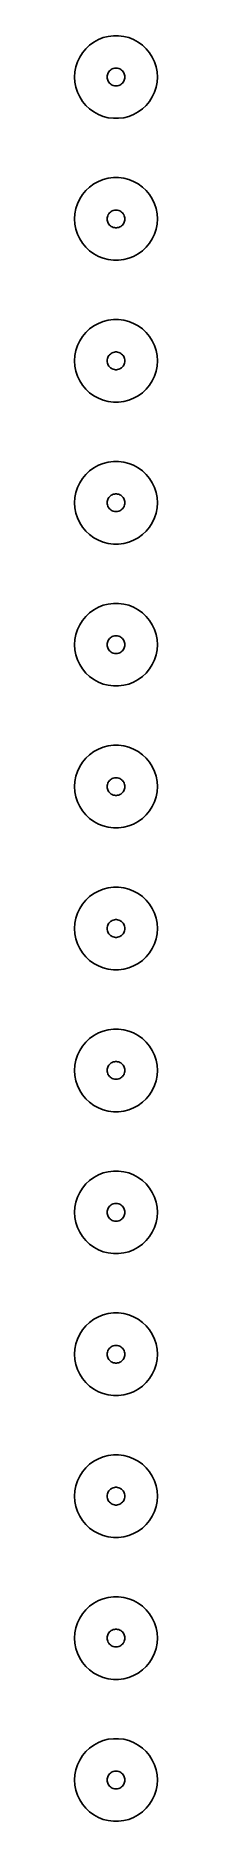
# Model space of a CAD drawing. Header units: metres. Extents: x -7 to 7, y 305 to 607.
import ezdxf

# ---------------------------------------------------------------- set-up
doc = ezdxf.new("R2010")
doc.units = ezdxf.units.M

msp = doc.modelspace()

# ---------------------------------------------------------------- linework, layer by layer
for p, q in [((-0.439529, 606.986), (-1.31166, 606.876)), ((0.439529, 606.986), (-0.439529, 606.986)), ((1.31166, 606.876), (0.439529, 606.986)), ((-5.66312, 604.114), (-6.13414, 603.372)), ((-5.10277, 604.792), (-5.66312, 604.114)), ((-4.46196, 605.394), (-5.10277, 604.792)), ((-3.75078, 605.91), (-4.46196, 605.394)), ((-2.98045, 606.334), (-3.75078, 605.91)), ((-2.16312, 606.657), (-2.98045, 606.334)), ((-1.31166, 606.876), (-2.16312, 606.657)), ((2.16312, 606.657), (1.31166, 606.876)), ((2.98045, 606.334), (2.16312, 606.657)), ((3.75078, 605.91), (2.98045, 606.334)), ((4.46196, 605.394), (3.75078, 605.91)), ((5.10277, 604.792), (4.46196, 605.394)), ((5.66312, 604.114), (5.10277, 604.792)), ((6.13414, 603.372), (5.66312, 604.114)), ((-6.78008, 601.741), (-6.94479, 600.877)), ((-6.50842, 602.577), (-6.78008, 601.741)), ((-6.13414, 603.372), (-6.50842, 602.577)), ((-1.21352, 600.882), (-1.09344, 601.027)), ((-1.09344, 601.027), (-0.956131, 601.156)), ((-0.956131, 601.156), (-0.803726, 601.266)), ((-0.803726, 601.266), (-0.638657, 601.357)), ((-0.638657, 601.357), (-0.463516, 601.427)), ((-0.463516, 601.427), (-0.281067, 601.473)), ((-0.281067, 601.473), (-0.094177, 601.497)), ((-0.094177, 601.497), (0.094177, 601.497)), ((0.094177, 601.497), (0.281067, 601.473)), ((0.281067, 601.473), (0.463516, 601.427)), ((0.463516, 601.427), (0.638657, 601.357)), ((0.638657, 601.357), (0.803726, 601.266)), ((0.803726, 601.266), (0.956131, 601.156)), ((0.956131, 601.156), (1.09344, 601.027)), ((1.09344, 601.027), (1.21352, 600.882)), ((6.50842, 602.577), (6.13414, 603.372)), ((6.78008, 601.741), (6.50842, 602.577)), ((6.94479, 600.877), (6.78008, 601.741)), ((-6.94479, 600.877), (-7, 600)), ((-7, 600), (-6.94479, 599.123)), ((-6.94479, 599.123), (-6.78008, 598.259)), ((-6.78008, 598.259), (-6.50842, 597.423)), ((-1.5, 600), (-1.48816, 600.188)), ((-1.48816, 599.812), (-1.5, 600)), ((-1.48816, 600.188), (-1.45287, 600.373)), ((-1.45287, 599.627), (-1.48816, 599.812)), ((-1.45287, 600.373), (-1.39465, 600.552)), ((-1.39465, 599.448), (-1.45287, 599.627)), ((-1.39465, 600.552), (-1.31445, 600.723)), ((-1.31445, 599.277), (-1.39465, 599.448)), ((-1.31445, 600.723), (-1.21352, 600.882)), ((-1.21352, 599.118), (-1.31445, 599.277)), ((-1.09344, 598.973), (-1.21352, 599.118)), ((-0.956131, 598.844), (-1.09344, 598.973)), ((-0.803726, 598.734), (-0.956131, 598.844)), ((-0.638657, 598.643), (-0.803726, 598.734)), ((-0.463516, 598.573), (-0.638657, 598.643)), ((-0.281067, 598.527), (-0.463516, 598.573)), ((-0.094177, 598.503), (-0.281067, 598.527)), ((0.094177, 598.503), (-0.094177, 598.503)), ((0.281067, 598.527), (0.094177, 598.503)), ((0.463516, 598.573), (0.281067, 598.527)), ((0.638657, 598.643), (0.463516, 598.573)), ((0.803726, 598.734), (0.638657, 598.643)), ((0.956131, 598.844), (0.803726, 598.734)), ((1.09344, 598.973), (0.956131, 598.844)), ((1.21352, 599.118), (1.09344, 598.973)), ((1.21352, 600.882), (1.31445, 600.723)), ((1.31445, 599.277), (1.21352, 599.118)), ((1.31445, 600.723), (1.39465, 600.552)), ((1.39465, 599.448), (1.31445, 599.277)), ((1.39465, 600.552), (1.45287, 600.373)), ((1.45287, 599.627), (1.39465, 599.448)), ((1.45287, 600.373), (1.48816, 600.188)), ((1.48816, 599.812), (1.45287, 599.627)), ((1.48816, 600.188), (1.5, 600)), ((1.5, 600), (1.48816, 599.812)), ((6.50842, 597.423), (6.78008, 598.259)), ((6.78008, 598.259), (6.94479, 599.123)), ((7, 600), (6.94479, 600.877)), ((6.94479, 599.123), (7, 600)), ((-6.50842, 597.423), (-6.13414, 596.628)), ((-6.13414, 596.628), (-5.66312, 595.886)), ((-5.66312, 595.886), (-5.10277, 595.208)), ((-5.10277, 595.208), (-4.46196, 594.606)), ((4.46196, 594.606), (5.10277, 595.208)), ((5.10277, 595.208), (5.66312, 595.886)), ((5.66312, 595.886), (6.13414, 596.628)), ((6.13414, 596.628), (6.50842, 597.423)), ((-4.46196, 594.606), (-3.75078, 594.09)), ((-3.75078, 594.09), (-2.98045, 593.666)), ((-2.98045, 593.666), (-2.16312, 593.343)), ((-2.16312, 593.343), (-1.31166, 593.124)), ((-1.31166, 593.124), (-0.439529, 593.014)), ((-0.439529, 593.014), (0.439529, 593.014)), ((0.439529, 593.014), (1.31166, 593.124)), ((1.31166, 593.124), (2.16312, 593.343)), ((2.16312, 593.343), (2.98045, 593.666)), ((2.98045, 593.666), (3.75078, 594.09)), ((3.75078, 594.09), (4.46196, 594.606)), ((-1.31166, 582.876), (-2.16312, 582.657)), ((-0.439529, 582.986), (-1.31166, 582.876)), ((0.439529, 582.986), (-0.439529, 582.986)), ((1.31166, 582.876), (0.439529, 582.986)), ((2.16312, 582.657), (1.31166, 582.876)), ((-5.66312, 580.114), (-6.13414, 579.372)), ((-5.10277, 580.792), (-5.66312, 580.114)), ((-4.46196, 581.394), (-5.10277, 580.792)), ((-3.75078, 581.91), (-4.46196, 581.394)), ((-2.98045, 582.334), (-3.75078, 581.91)), ((-2.16312, 582.657), (-2.98045, 582.334)), ((2.98045, 582.334), (2.16312, 582.657)), ((3.75078, 581.91), (2.98045, 582.334)), ((4.46196, 581.394), (3.75078, 581.91)), ((5.10277, 580.792), (4.46196, 581.394)), ((5.66312, 580.114), (5.10277, 580.792)), ((6.13414, 579.372), (5.66312, 580.114)), ((-6.94479, 576.877), (-7, 576)), ((-6.78008, 577.741), (-6.94479, 576.877)), ((-6.50842, 578.577), (-6.78008, 577.741)), ((-6.13414, 579.372), (-6.50842, 578.577)), ((-1.31445, 576.723), (-1.21352, 576.882)), ((-1.21352, 576.882), (-1.09344, 577.027)), ((-1.09344, 577.027), (-0.956131, 577.156)), ((-0.956131, 577.156), (-0.803726, 577.266)), ((-0.803726, 577.266), (-0.638657, 577.357)), ((-0.638657, 577.357), (-0.463516, 577.427)), ((-0.463516, 577.427), (-0.281067, 577.473)), ((-0.281067, 577.473), (-0.094177, 577.497)), ((-0.094177, 577.497), (0.094177, 577.497)), ((0.094177, 577.497), (0.281067, 577.473)), ((0.281067, 577.473), (0.463516, 577.427)), ((0.463516, 577.427), (0.638657, 577.357)), ((0.638657, 577.357), (0.803726, 577.266)), ((0.803726, 577.266), (0.956131, 577.156)), ((0.956131, 577.156), (1.09344, 577.027)), ((1.09344, 577.027), (1.21352, 576.882)), ((1.21352, 576.882), (1.31445, 576.723)), ((6.50842, 578.577), (6.13414, 579.372)), ((6.78008, 577.741), (6.50842, 578.577)), ((6.94479, 576.877), (6.78008, 577.741)), ((7, 576), (6.94479, 576.877)), ((-7, 576), (-6.94479, 575.123)), ((-6.94479, 575.123), (-6.78008, 574.259)), ((-6.78008, 574.259), (-6.50842, 573.423)), ((-1.5, 576), (-1.48816, 576.188)), ((-1.48816, 575.812), (-1.5, 576)), ((-1.48816, 576.188), (-1.45287, 576.373)), ((-1.45287, 575.627), (-1.48816, 575.812)), ((-1.45287, 576.373), (-1.39465, 576.552)), ((-1.39465, 575.448), (-1.45287, 575.627)), ((-1.39465, 576.552), (-1.31445, 576.723)), ((-1.31445, 575.277), (-1.39465, 575.448)), ((-1.21352, 575.118), (-1.31445, 575.277)), ((-1.09344, 574.973), (-1.21352, 575.118)), ((-0.956131, 574.844), (-1.09344, 574.973)), ((-0.803726, 574.734), (-0.956131, 574.844)), ((-0.638657, 574.643), (-0.803726, 574.734)), ((-0.463516, 574.573), (-0.638657, 574.643)), ((-0.281067, 574.527), (-0.463516, 574.573)), ((-0.094177, 574.503), (-0.281067, 574.527)), ((0.094177, 574.503), (-0.094177, 574.503)), ((0.281067, 574.527), (0.094177, 574.503)), ((0.463516, 574.573), (0.281067, 574.527)), ((0.638657, 574.643), (0.463516, 574.573)), ((0.803726, 574.734), (0.638657, 574.643)), ((0.956131, 574.844), (0.803726, 574.734)), ((1.09344, 574.973), (0.956131, 574.844)), ((1.21352, 575.118), (1.09344, 574.973)), ((1.31445, 575.277), (1.21352, 575.118)), ((1.31445, 576.723), (1.39465, 576.552)), ((1.39465, 575.448), (1.31445, 575.277)), ((1.39465, 576.552), (1.45287, 576.373)), ((1.45287, 575.627), (1.39465, 575.448)), ((1.45287, 576.373), (1.48816, 576.188)), ((1.48816, 575.812), (1.45287, 575.627)), ((1.48816, 576.188), (1.5, 576)), ((1.5, 576), (1.48816, 575.812)), ((6.50842, 573.423), (6.78008, 574.259)), ((6.78008, 574.259), (6.94479, 575.123)), ((6.94479, 575.123), (7, 576)), ((-6.50842, 573.423), (-6.13414, 572.628)), ((-6.13414, 572.628), (-5.66312, 571.886)), ((-5.66312, 571.886), (-5.10277, 571.208)), ((-5.10277, 571.208), (-4.46196, 570.606)), ((4.46196, 570.606), (5.10277, 571.208)), ((5.10277, 571.208), (5.66312, 571.886)), ((5.66312, 571.886), (6.13414, 572.628)), ((6.13414, 572.628), (6.50842, 573.423)), ((-4.46196, 570.606), (-3.75078, 570.09)), ((-3.75078, 570.09), (-2.98045, 569.666)), ((-2.98045, 569.666), (-2.16312, 569.343)), ((-2.16312, 569.343), (-1.31166, 569.124)), ((-1.31166, 569.124), (-0.439529, 569.014)), ((-0.439529, 569.014), (0.439529, 569.014)), ((0.439529, 569.014), (1.31166, 569.124)), ((1.31166, 569.124), (2.16312, 569.343)), ((2.16312, 569.343), (2.98045, 569.666)), ((2.98045, 569.666), (3.75078, 570.09)), ((3.75078, 570.09), (4.46196, 570.606)), ((-2.16312, 558.657), (-2.98045, 558.334)), ((-1.31166, 558.876), (-2.16312, 558.657)), ((-0.439529, 558.986), (-1.31166, 558.876)), ((0.439529, 558.986), (-0.439529, 558.986)), ((1.31166, 558.876), (0.439529, 558.986)), ((2.16312, 558.657), (1.31166, 558.876)), ((2.98045, 558.334), (2.16312, 558.657)), ((-5.66312, 556.114), (-6.13414, 555.372)), ((-5.10277, 556.792), (-5.66312, 556.114)), ((-4.46196, 557.394), (-5.10277, 556.792)), ((-3.75078, 557.91), (-4.46196, 557.394)), ((-2.98045, 558.334), (-3.75078, 557.91)), ((3.75078, 557.91), (2.98045, 558.334)), ((4.46196, 557.394), (3.75078, 557.91)), ((5.10277, 556.792), (4.46196, 557.394)), ((5.66312, 556.114), (5.10277, 556.792)), ((6.13414, 555.372), (5.66312, 556.114)), ((-6.94479, 552.877), (-7, 552)), ((-6.78008, 553.741), (-6.94479, 552.877)), ((-6.50842, 554.577), (-6.78008, 553.741)), ((-6.13414, 555.372), (-6.50842, 554.577)), ((-1.39465, 552.552), (-1.31445, 552.723)), ((-1.31445, 552.723), (-1.21352, 552.882)), ((-1.21352, 552.882), (-1.09344, 553.027)), ((-1.09344, 553.027), (-0.956131, 553.156)), ((-0.956131, 553.156), (-0.803726, 553.266)), ((-0.803726, 553.266), (-0.638657, 553.357)), ((-0.638657, 553.357), (-0.463516, 553.427)), ((-0.463516, 553.427), (-0.281067, 553.473)), ((-0.281067, 553.473), (-0.094177, 553.497)), ((-0.094177, 553.497), (0.094177, 553.497)), ((0.094177, 553.497), (0.281067, 553.473)), ((0.281067, 553.473), (0.463516, 553.427)), ((0.463516, 553.427), (0.638657, 553.357)), ((0.638657, 553.357), (0.803726, 553.266)), ((0.803726, 553.266), (0.956131, 553.156)), ((0.956131, 553.156), (1.09344, 553.027)), ((1.09344, 553.027), (1.21352, 552.882)), ((1.21352, 552.882), (1.31445, 552.723)), ((1.31445, 552.723), (1.39465, 552.552)), ((6.50842, 554.577), (6.13414, 555.372)), ((6.78008, 553.741), (6.50842, 554.577)), ((6.94479, 552.877), (6.78008, 553.741)), ((7, 552), (6.94479, 552.877)), ((-7, 552), (-6.94479, 551.123)), ((-6.94479, 551.123), (-6.78008, 550.259)), ((-6.78008, 550.259), (-6.50842, 549.423)), ((-1.5, 552), (-1.48816, 552.188)), ((-1.48816, 551.812), (-1.5, 552)), ((-1.48816, 552.188), (-1.45287, 552.373)), ((-1.45287, 551.627), (-1.48816, 551.812)), ((-1.45287, 552.373), (-1.39465, 552.552)), ((-1.39465, 551.448), (-1.45287, 551.627)), ((-1.31445, 551.277), (-1.39465, 551.448)), ((-1.21352, 551.118), (-1.31445, 551.277)), ((-1.09344, 550.973), (-1.21352, 551.118)), ((-0.956131, 550.844), (-1.09344, 550.973)), ((-0.803726, 550.734), (-0.956131, 550.844)), ((-0.638657, 550.643), (-0.803726, 550.734)), ((-0.463516, 550.573), (-0.638657, 550.643)), ((-0.281067, 550.527), (-0.463516, 550.573)), ((-0.094177, 550.503), (-0.281067, 550.527)), ((0.094177, 550.503), (-0.094177, 550.503)), ((0.281067, 550.527), (0.094177, 550.503)), ((0.463516, 550.573), (0.281067, 550.527)), ((0.638657, 550.643), (0.463516, 550.573)), ((0.803726, 550.734), (0.638657, 550.643)), ((0.956131, 550.844), (0.803726, 550.734)), ((1.09344, 550.973), (0.956131, 550.844)), ((1.21352, 551.118), (1.09344, 550.973)), ((1.31445, 551.277), (1.21352, 551.118)), ((1.39465, 551.448), (1.31445, 551.277)), ((1.39465, 552.552), (1.45287, 552.373)), ((1.45287, 551.627), (1.39465, 551.448)), ((1.45287, 552.373), (1.48816, 552.188)), ((1.48816, 551.812), (1.45287, 551.627)), ((1.48816, 552.188), (1.5, 552)), ((1.5, 552), (1.48816, 551.812)), ((6.50842, 549.423), (6.78008, 550.259)), ((6.78008, 550.259), (6.94479, 551.123)), ((6.94479, 551.123), (7, 552)), ((-6.50842, 549.423), (-6.13414, 548.628)), ((-6.13414, 548.628), (-5.66312, 547.886)), ((-5.66312, 547.886), (-5.10277, 547.208)), ((-5.10277, 547.208), (-4.46196, 546.606)), ((-4.46196, 546.606), (-3.75078, 546.09)), ((3.75078, 546.09), (4.46196, 546.606)), ((4.46196, 546.606), (5.10277, 547.208)), ((5.10277, 547.208), (5.66312, 547.886)), ((5.66312, 547.886), (6.13414, 548.628)), ((6.13414, 548.628), (6.50842, 549.423)), ((-3.75078, 546.09), (-2.98045, 545.666)), ((-2.98045, 545.666), (-2.16312, 545.343)), ((-2.16312, 545.343), (-1.31166, 545.124)), ((-1.31166, 545.124), (-0.439529, 545.014)), ((-0.439529, 545.014), (0.439529, 545.014)), ((0.439529, 545.014), (1.31166, 545.124)), ((1.31166, 545.124), (2.16312, 545.343)), ((2.16312, 545.343), (2.98045, 545.666)), ((2.98045, 545.666), (3.75078, 546.09)), ((-2.16312, 534.657), (-2.98045, 534.334)), ((-1.31166, 534.876), (-2.16312, 534.657)), ((-0.439529, 534.986), (-1.31166, 534.876)), ((0.439529, 534.986), (-0.439529, 534.986)), ((1.31166, 534.876), (0.439529, 534.986)), ((2.16312, 534.657), (1.31166, 534.876)), ((2.98045, 534.334), (2.16312, 534.657)), ((-5.66312, 532.114), (-6.13414, 531.372)), ((-5.10277, 532.792), (-5.66312, 532.114)), ((-4.46196, 533.394), (-5.10277, 532.792)), ((-3.75078, 533.91), (-4.46196, 533.394)), ((-2.98045, 534.334), (-3.75078, 533.91)), ((3.75078, 533.91), (2.98045, 534.334)), ((4.46196, 533.394), (3.75078, 533.91)), ((5.10277, 532.792), (4.46196, 533.394)), ((5.66312, 532.114), (5.10277, 532.792)), ((6.13414, 531.372), (5.66312, 532.114)), ((-6.94479, 528.877), (-7, 528)), ((-6.78008, 529.741), (-6.94479, 528.877)), ((-6.50842, 530.577), (-6.78008, 529.741)), ((-6.13414, 531.372), (-6.50842, 530.577)), ((-1.45287, 528.373), (-1.39465, 528.552)), ((-1.39465, 528.552), (-1.31445, 528.723)), ((-1.31445, 528.723), (-1.21352, 528.882)), ((-1.21352, 528.882), (-1.09344, 529.027)), ((-1.09344, 529.027), (-0.956131, 529.156)), ((-0.956131, 529.156), (-0.803726, 529.266)), ((-0.803726, 529.266), (-0.638657, 529.357)), ((-0.638657, 529.357), (-0.463516, 529.427)), ((-0.463516, 529.427), (-0.281067, 529.473)), ((-0.281067, 529.473), (-0.094177, 529.497)), ((-0.094177, 529.497), (0.094177, 529.497)), ((0.094177, 529.497), (0.281067, 529.473)), ((0.281067, 529.473), (0.463516, 529.427)), ((0.463516, 529.427), (0.638657, 529.357)), ((0.638657, 529.357), (0.803726, 529.266)), ((0.803726, 529.266), (0.956131, 529.156)), ((0.956131, 529.156), (1.09344, 529.027)), ((1.09344, 529.027), (1.21352, 528.882)), ((1.21352, 528.882), (1.31445, 528.723)), ((1.31445, 528.723), (1.39465, 528.552)), ((1.39465, 528.552), (1.45287, 528.373)), ((6.50842, 530.577), (6.13414, 531.372)), ((6.78008, 529.741), (6.50842, 530.577)), ((6.94479, 528.877), (6.78008, 529.741)), ((7, 528), (6.94479, 528.877)), ((-7, 528), (-6.94479, 527.123)), ((-6.94479, 527.123), (-6.78008, 526.259)), ((-6.78008, 526.259), (-6.50842, 525.423)), ((-1.5, 528), (-1.48816, 528.188)), ((-1.48816, 527.812), (-1.5, 528)), ((-1.48816, 528.188), (-1.45287, 528.373)), ((-1.45287, 527.627), (-1.48816, 527.812)), ((-1.39465, 527.448), (-1.45287, 527.627)), ((-1.31445, 527.277), (-1.39465, 527.448)), ((-1.21352, 527.118), (-1.31445, 527.277)), ((-1.09344, 526.973), (-1.21352, 527.118)), ((-0.956131, 526.844), (-1.09344, 526.973)), ((-0.803726, 526.734), (-0.956131, 526.844)), ((-0.638657, 526.643), (-0.803726, 526.734)), ((-0.463516, 526.573), (-0.638657, 526.643)), ((-0.281067, 526.527), (-0.463516, 526.573)), ((-0.094177, 526.503), (-0.281067, 526.527)), ((0.094177, 526.503), (-0.094177, 526.503)), ((0.281067, 526.527), (0.094177, 526.503)), ((0.463516, 526.573), (0.281067, 526.527)), ((0.638657, 526.643), (0.463516, 526.573)), ((0.803726, 526.734), (0.638657, 526.643)), ((0.956131, 526.844), (0.803726, 526.734)), ((1.09344, 526.973), (0.956131, 526.844)), ((1.21352, 527.118), (1.09344, 526.973)), ((1.31445, 527.277), (1.21352, 527.118)), ((1.39465, 527.448), (1.31445, 527.277)), ((1.45287, 527.627), (1.39465, 527.448)), ((1.45287, 528.373), (1.48816, 528.188)), ((1.48816, 527.812), (1.45287, 527.627)), ((1.48816, 528.188), (1.5, 528)), ((1.5, 528), (1.48816, 527.812)), ((6.50842, 525.423), (6.78008, 526.259)), ((6.78008, 526.259), (6.94479, 527.123)), ((6.94479, 527.123), (7, 528)), ((-6.50842, 525.423), (-6.13414, 524.628)), ((-6.13414, 524.628), (-5.66312, 523.886)), ((-5.66312, 523.886), (-5.10277, 523.208)), ((-5.10277, 523.208), (-4.46196, 522.606)), ((-4.46196, 522.606), (-3.75078, 522.09)), ((3.75078, 522.09), (4.46196, 522.606)), ((4.46196, 522.606), (5.10277, 523.208)), ((5.10277, 523.208), (5.66312, 523.886)), ((5.66312, 523.886), (6.13414, 524.628)), ((6.13414, 524.628), (6.50842, 525.423)), ((-3.75078, 522.09), (-2.98045, 521.666)), ((-2.98045, 521.666), (-2.16312, 521.343)), ((-2.16312, 521.343), (-1.31166, 521.124)), ((-1.31166, 521.124), (-0.439529, 521.014)), ((-0.439529, 521.014), (0.439529, 521.014)), ((0.439529, 521.014), (1.31166, 521.124)), ((1.31166, 521.124), (2.16312, 521.343)), ((2.16312, 521.343), (2.98045, 521.666)), ((2.98045, 521.666), (3.75078, 522.09)), ((-2.98045, 510.334), (-3.75078, 509.91)), ((-2.16312, 510.657), (-2.98045, 510.334)), ((-1.31166, 510.876), (-2.16312, 510.657)), ((-0.439529, 510.986), (-1.31166, 510.876)), ((0.439529, 510.986), (-0.439529, 510.986)), ((1.31166, 510.876), (0.439529, 510.986)), ((2.16312, 510.657), (1.31166, 510.876)), ((2.98045, 510.334), (2.16312, 510.657)), ((3.75078, 509.91), (2.98045, 510.334)), ((-6.13414, 507.372), (-6.50842, 506.577)), ((-5.66312, 508.114), (-6.13414, 507.372)), ((-5.10277, 508.792), (-5.66312, 508.114)), ((-4.46196, 509.394), (-5.10277, 508.792)), ((-3.75078, 509.91), (-4.46196, 509.394)), ((4.46196, 509.394), (3.75078, 509.91)), ((5.10277, 508.792), (4.46196, 509.394)), ((5.66312, 508.114), (5.10277, 508.792)), ((6.13414, 507.372), (5.66312, 508.114)), ((6.50842, 506.577), (6.13414, 507.372)), ((-6.94479, 504.877), (-7, 504)), ((-6.78008, 505.741), (-6.94479, 504.877)), ((-6.50842, 506.577), (-6.78008, 505.741)), ((-1.48816, 504.188), (-1.45287, 504.373)), ((-1.45287, 504.373), (-1.39465, 504.552)), ((-1.39465, 504.552), (-1.31445, 504.723)), ((-1.31445, 504.723), (-1.21352, 504.882)), ((-1.21352, 504.882), (-1.09344, 505.027)), ((-1.09344, 505.027), (-0.956131, 505.156)), ((-0.956131, 505.156), (-0.803726, 505.266)), ((-0.803726, 505.266), (-0.638657, 505.357)), ((-0.638657, 505.357), (-0.463516, 505.427)), ((-0.463516, 505.427), (-0.281067, 505.473)), ((-0.281067, 505.473), (-0.094177, 505.497)), ((-0.094177, 505.497), (0.094177, 505.497)), ((0.094177, 505.497), (0.281067, 505.473)), ((0.281067, 505.473), (0.463516, 505.427)), ((0.463516, 505.427), (0.638657, 505.357)), ((0.638657, 505.357), (0.803726, 505.266)), ((0.803726, 505.266), (0.956131, 505.156)), ((0.956131, 505.156), (1.09344, 505.027)), ((1.09344, 505.027), (1.21352, 504.882)), ((1.21352, 504.882), (1.31445, 504.723)), ((1.31445, 504.723), (1.39465, 504.552)), ((1.39465, 504.552), (1.45287, 504.373)), ((1.45287, 504.373), (1.48816, 504.188)), ((6.78008, 505.741), (6.50842, 506.577)), ((6.94479, 504.877), (6.78008, 505.741)), ((7, 504), (6.94479, 504.877)), ((-7, 504), (-6.94479, 503.123)), ((-6.94479, 503.123), (-6.78008, 502.259)), ((-6.78008, 502.259), (-6.50842, 501.423)), ((-6.50842, 501.423), (-6.13414, 500.628)), ((-1.5, 504), (-1.48816, 504.188)), ((-1.48816, 503.812), (-1.5, 504)), ((-1.45287, 503.627), (-1.48816, 503.812)), ((-1.39465, 503.448), (-1.45287, 503.627)), ((-1.31445, 503.277), (-1.39465, 503.448)), ((-1.21352, 503.118), (-1.31445, 503.277)), ((-1.09344, 502.973), (-1.21352, 503.118)), ((-0.956131, 502.844), (-1.09344, 502.973)), ((-0.803726, 502.734), (-0.956131, 502.844)), ((-0.638657, 502.643), (-0.803726, 502.734)), ((-0.463516, 502.573), (-0.638657, 502.643)), ((-0.281067, 502.527), (-0.463516, 502.573)), ((-0.094177, 502.503), (-0.281067, 502.527)), ((0.094177, 502.503), (-0.094177, 502.503)), ((0.281067, 502.527), (0.094177, 502.503)), ((0.463516, 502.573), (0.281067, 502.527)), ((0.638657, 502.643), (0.463516, 502.573)), ((0.803726, 502.734), (0.638657, 502.643)), ((0.956131, 502.844), (0.803726, 502.734)), ((1.09344, 502.973), (0.956131, 502.844)), ((1.21352, 503.118), (1.09344, 502.973)), ((1.31445, 503.277), (1.21352, 503.118)), ((1.39465, 503.448), (1.31445, 503.277)), ((1.45287, 503.627), (1.39465, 503.448)), ((1.48816, 503.812), (1.45287, 503.627)), ((1.48816, 504.188), (1.5, 504)), ((1.5, 504), (1.48816, 503.812)), ((6.13414, 500.628), (6.50842, 501.423)), ((6.50842, 501.423), (6.78008, 502.259)), ((6.78008, 502.259), (6.94479, 503.123)), ((6.94479, 503.123), (7, 504)), ((-6.13414, 500.628), (-5.66312, 499.886)), ((-5.66312, 499.886), (-5.10277, 499.208)), ((-5.10277, 499.208), (-4.46196, 498.606)), ((-4.46196, 498.606), (-3.75078, 498.09)), ((3.75078, 498.09), (4.46196, 498.606)), ((4.46196, 498.606), (5.10277, 499.208)), ((5.10277, 499.208), (5.66312, 499.886)), ((5.66312, 499.886), (6.13414, 500.628)), ((-3.75078, 498.09), (-2.98045, 497.666)), ((-2.98045, 497.666), (-2.16312, 497.343)), ((-2.16312, 497.343), (-1.31166, 497.124)), ((-1.31166, 497.124), (-0.439529, 497.014)), ((-0.439529, 497.014), (0.439529, 497.014)), ((0.439529, 497.014), (1.31166, 497.124)), ((1.31166, 497.124), (2.16312, 497.343)), ((2.16312, 497.343), (2.98045, 497.666)), ((2.98045, 497.666), (3.75078, 498.09)), ((-2.98045, 486.334), (-3.75078, 485.91)), ((-2.16312, 486.657), (-2.98045, 486.334)), ((-1.31166, 486.876), (-2.16312, 486.657)), ((-0.439529, 486.986), (-1.31166, 486.876)), ((0.439529, 486.986), (-0.439529, 486.986)), ((1.31166, 486.876), (0.439529, 486.986)), ((2.16312, 486.657), (1.31166, 486.876)), ((2.98045, 486.334), (2.16312, 486.657)), ((3.75078, 485.91), (2.98045, 486.334)), ((-6.13414, 483.372), (-6.50842, 482.577)), ((-5.66312, 484.114), (-6.13414, 483.372)), ((-5.10277, 484.792), (-5.66312, 484.114)), ((-4.46196, 485.394), (-5.10277, 484.792)), ((-3.75078, 485.91), (-4.46196, 485.394)), ((4.46196, 485.394), (3.75078, 485.91)), ((5.10277, 484.792), (4.46196, 485.394)), ((5.66312, 484.114), (5.10277, 484.792)), ((6.13414, 483.372), (5.66312, 484.114)), ((6.50842, 482.577), (6.13414, 483.372)), ((-6.94479, 480.877), (-7, 480)), ((-6.78008, 481.741), (-6.94479, 480.877)), ((-6.50842, 482.577), (-6.78008, 481.741)), ((-1.5, 480), (-1.48816, 480.188)), ((-1.48816, 480.188), (-1.45287, 480.373)), ((-1.45287, 480.373), (-1.39465, 480.552)), ((-1.39465, 480.552), (-1.31445, 480.723)), ((-1.31445, 480.723), (-1.21352, 480.882)), ((-1.21352, 480.882), (-1.09344, 481.027)), ((-1.09344, 481.027), (-0.956131, 481.156)), ((-0.956131, 481.156), (-0.803726, 481.266)), ((-0.803726, 481.266), (-0.638657, 481.357)), ((-0.638657, 481.357), (-0.463516, 481.427)), ((-0.463516, 481.427), (-0.281067, 481.473)), ((-0.281067, 481.473), (-0.094177, 481.497)), ((-0.094177, 481.497), (0.094177, 481.497)), ((0.094177, 481.497), (0.281067, 481.473)), ((0.281067, 481.473), (0.463516, 481.427)), ((0.463516, 481.427), (0.638657, 481.357)), ((0.638657, 481.357), (0.803726, 481.266)), ((0.803726, 481.266), (0.956131, 481.156)), ((0.956131, 481.156), (1.09344, 481.027)), ((1.09344, 481.027), (1.21352, 480.882)), ((1.21352, 480.882), (1.31445, 480.723)), ((1.31445, 480.723), (1.39465, 480.552)), ((1.39465, 480.552), (1.45287, 480.373)), ((1.45287, 480.373), (1.48816, 480.188)), ((1.48816, 480.188), (1.5, 480)), ((6.78008, 481.741), (6.50842, 482.577)), ((6.94479, 480.877), (6.78008, 481.741)), ((7, 480), (6.94479, 480.877)), ((-7, 480), (-6.94479, 479.123)), ((-6.94479, 479.123), (-6.78008, 478.259)), ((-6.78008, 478.259), (-6.50842, 477.423)), ((-6.50842, 477.423), (-6.13414, 476.628)), ((-1.48816, 479.812), (-1.5, 480)), ((-1.45287, 479.627), (-1.48816, 479.812)), ((-1.39465, 479.448), (-1.45287, 479.627)), ((-1.31445, 479.277), (-1.39465, 479.448)), ((-1.21352, 479.118), (-1.31445, 479.277)), ((-1.09344, 478.973), (-1.21352, 479.118)), ((-0.956131, 478.844), (-1.09344, 478.973)), ((-0.803726, 478.734), (-0.956131, 478.844)), ((-0.638657, 478.643), (-0.803726, 478.734)), ((-0.463516, 478.573), (-0.638657, 478.643)), ((-0.281067, 478.527), (-0.463516, 478.573)), ((-0.094177, 478.503), (-0.281067, 478.527)), ((0.094177, 478.503), (-0.094177, 478.503)), ((0.281067, 478.527), (0.094177, 478.503)), ((0.463516, 478.573), (0.281067, 478.527)), ((0.638657, 478.643), (0.463516, 478.573)), ((0.803726, 478.734), (0.638657, 478.643)), ((0.956131, 478.844), (0.803726, 478.734)), ((1.09344, 478.973), (0.956131, 478.844)), ((1.21352, 479.118), (1.09344, 478.973)), ((1.31445, 479.277), (1.21352, 479.118)), ((1.39465, 479.448), (1.31445, 479.277)), ((1.45287, 479.627), (1.39465, 479.448)), ((1.48816, 479.812), (1.45287, 479.627)), ((1.5, 480), (1.48816, 479.812)), ((6.13414, 476.628), (6.50842, 477.423)), ((6.50842, 477.423), (6.78008, 478.259)), ((6.78008, 478.259), (6.94479, 479.123)), ((6.94479, 479.123), (7, 480)), ((-6.13414, 476.628), (-5.66312, 475.886)), ((-5.66312, 475.886), (-5.10277, 475.208)), ((-5.10277, 475.208), (-4.46196, 474.606)), ((-4.46196, 474.606), (-3.75078, 474.09)), ((3.75078, 474.09), (4.46196, 474.606)), ((4.46196, 474.606), (5.10277, 475.208)), ((5.10277, 475.208), (5.66312, 475.886)), ((5.66312, 475.886), (6.13414, 476.628)), ((-3.75078, 474.09), (-2.98045, 473.666)), ((-2.98045, 473.666), (-2.16312, 473.343)), ((-2.16312, 473.343), (-1.31166, 473.124)), ((-1.31166, 473.124), (-0.439529, 473.014)), ((-0.439529, 473.014), (0.439529, 473.014)), ((0.439529, 473.014), (1.31166, 473.124)), ((1.31166, 473.124), (2.16312, 473.343)), ((2.16312, 473.343), (2.98045, 473.666)), ((2.98045, 473.666), (3.75078, 474.09)), ((-2.98045, 462.334), (-3.75078, 461.91)), ((-2.16312, 462.657), (-2.98045, 462.334)), ((-1.31166, 462.876), (-2.16312, 462.657)), ((-0.439529, 462.986), (-1.31166, 462.876)), ((0.439529, 462.986), (-0.439529, 462.986)), ((1.31166, 462.876), (0.439529, 462.986)), ((2.16312, 462.657), (1.31166, 462.876)), ((2.98045, 462.334), (2.16312, 462.657)), ((3.75078, 461.91), (2.98045, 462.334)), ((-6.13414, 459.372), (-6.50842, 458.577)), ((-5.66312, 460.114), (-6.13414, 459.372)), ((-5.10277, 460.792), (-5.66312, 460.114)), ((-4.46196, 461.394), (-5.10277, 460.792)), ((-3.75078, 461.91), (-4.46196, 461.394)), ((4.46196, 461.394), (3.75078, 461.91)), ((5.10277, 460.792), (4.46196, 461.394)), ((5.66312, 460.114), (5.10277, 460.792)), ((6.13414, 459.372), (5.66312, 460.114)), ((6.50842, 458.577), (6.13414, 459.372)), ((-6.94479, 456.877), (-7, 456)), ((-7, 456), (-6.94479, 455.123)), ((-6.78008, 457.741), (-6.94479, 456.877)), ((-6.50842, 458.577), (-6.78008, 457.741)), ((-1.5, 456), (-1.48816, 456.188)), ((-1.48816, 455.812), (-1.5, 456)), ((-1.48816, 456.188), (-1.45287, 456.373)), ((-1.45287, 456.373), (-1.39465, 456.552)), ((-1.39465, 456.552), (-1.31445, 456.723)), ((-1.31445, 456.723), (-1.21352, 456.882)), ((-1.21352, 456.882), (-1.09344, 457.027)), ((-1.09344, 457.027), (-0.956131, 457.156)), ((-0.956131, 457.156), (-0.803726, 457.266)), ((-0.803726, 457.266), (-0.638657, 457.357)), ((-0.638657, 457.357), (-0.463516, 457.427)), ((-0.463516, 457.427), (-0.281067, 457.473)), ((-0.281067, 457.473), (-0.094177, 457.497)), ((-0.094177, 457.497), (0.094177, 457.497)), ((0.094177, 457.497), (0.281067, 457.473)), ((0.281067, 457.473), (0.463516, 457.427)), ((0.463516, 457.427), (0.638657, 457.357)), ((0.638657, 457.357), (0.803726, 457.266)), ((0.803726, 457.266), (0.956131, 457.156)), ((0.956131, 457.156), (1.09344, 457.027)), ((1.09344, 457.027), (1.21352, 456.882)), ((1.21352, 456.882), (1.31445, 456.723)), ((1.31445, 456.723), (1.39465, 456.552)), ((1.39465, 456.552), (1.45287, 456.373)), ((1.45287, 456.373), (1.48816, 456.188)), ((1.48816, 456.188), (1.5, 456)), ((1.5, 456), (1.48816, 455.812)), ((6.78008, 457.741), (6.50842, 458.577)), ((6.94479, 456.877), (6.78008, 457.741)), ((7, 456), (6.94479, 456.877)), ((6.94479, 455.123), (7, 456)), ((-6.94479, 455.123), (-6.78008, 454.259)), ((-6.78008, 454.259), (-6.50842, 453.423)), ((-6.50842, 453.423), (-6.13414, 452.628)), ((-1.45287, 455.627), (-1.48816, 455.812)), ((-1.39465, 455.448), (-1.45287, 455.627)), ((-1.31445, 455.277), (-1.39465, 455.448)), ((-1.21352, 455.118), (-1.31445, 455.277)), ((-1.09344, 454.973), (-1.21352, 455.118)), ((-0.956131, 454.844), (-1.09344, 454.973)), ((-0.803726, 454.734), (-0.956131, 454.844)), ((-0.638657, 454.643), (-0.803726, 454.734)), ((-0.463516, 454.573), (-0.638657, 454.643)), ((-0.281067, 454.527), (-0.463516, 454.573)), ((-0.094177, 454.503), (-0.281067, 454.527)), ((0.094177, 454.503), (-0.094177, 454.503)), ((0.281067, 454.527), (0.094177, 454.503)), ((0.463516, 454.573), (0.281067, 454.527)), ((0.638657, 454.643), (0.463516, 454.573)), ((0.803726, 454.734), (0.638657, 454.643)), ((0.956131, 454.844), (0.803726, 454.734)), ((1.09344, 454.973), (0.956131, 454.844)), ((1.21352, 455.118), (1.09344, 454.973)), ((1.31445, 455.277), (1.21352, 455.118)), ((1.39465, 455.448), (1.31445, 455.277)), ((1.45287, 455.627), (1.39465, 455.448)), ((1.48816, 455.812), (1.45287, 455.627)), ((6.13414, 452.628), (6.50842, 453.423)), ((6.50842, 453.423), (6.78008, 454.259)), ((6.78008, 454.259), (6.94479, 455.123)), ((-6.13414, 452.628), (-5.66312, 451.886)), ((-5.66312, 451.886), (-5.10277, 451.208)), ((-5.10277, 451.208), (-4.46196, 450.606)), ((-4.46196, 450.606), (-3.75078, 450.09)), ((-3.75078, 450.09), (-2.98045, 449.666)), ((2.98045, 449.666), (3.75078, 450.09)), ((3.75078, 450.09), (4.46196, 450.606)), ((4.46196, 450.606), (5.10277, 451.208)), ((5.10277, 451.208), (5.66312, 451.886)), ((5.66312, 451.886), (6.13414, 452.628)), ((-2.98045, 449.666), (-2.16312, 449.343)), ((-2.16312, 449.343), (-1.31166, 449.124)), ((-1.31166, 449.124), (-0.439529, 449.014)), ((-0.439529, 449.014), (0.439529, 449.014)), ((0.439529, 449.014), (1.31166, 449.124)), ((1.31166, 449.124), (2.16312, 449.343)), ((2.16312, 449.343), (2.98045, 449.666)), ((-3.75078, 437.91), (-4.46196, 437.394)), ((-2.98045, 438.334), (-3.75078, 437.91)), ((-2.16312, 438.657), (-2.98045, 438.334)), ((-1.31166, 438.876), (-2.16312, 438.657)), ((-0.439529, 438.986), (-1.31166, 438.876)), ((0.439529, 438.986), (-0.439529, 438.986)), ((1.31166, 438.876), (0.439529, 438.986)), ((2.16312, 438.657), (1.31166, 438.876)), ((2.98045, 438.334), (2.16312, 438.657)), ((3.75078, 437.91), (2.98045, 438.334)), ((4.46196, 437.394), (3.75078, 437.91)), ((-6.13414, 435.372), (-6.50842, 434.577)), ((-5.66312, 436.114), (-6.13414, 435.372)), ((-5.10277, 436.792), (-5.66312, 436.114)), ((-4.46196, 437.394), (-5.10277, 436.792)), ((5.10277, 436.792), (4.46196, 437.394)), ((5.66312, 436.114), (5.10277, 436.792)), ((6.13414, 435.372), (5.66312, 436.114)), ((6.50842, 434.577), (6.13414, 435.372)), ((-6.94479, 432.877), (-7, 432)), ((-7, 432), (-6.94479, 431.123)), ((-6.78008, 433.741), (-6.94479, 432.877)), ((-6.50842, 434.577), (-6.78008, 433.741)), ((-1.5, 432), (-1.48816, 432.188)), ((-1.48816, 431.812), (-1.5, 432)), ((-1.48816, 432.188), (-1.45287, 432.373)), ((-1.45287, 432.373), (-1.39465, 432.552)), ((-1.39465, 432.552), (-1.31445, 432.723)), ((-1.31445, 432.723), (-1.21352, 432.882)), ((-1.21352, 432.882), (-1.09344, 433.027)), ((-1.09344, 433.027), (-0.956131, 433.156)), ((-0.956131, 433.156), (-0.803726, 433.266)), ((-0.803726, 433.266), (-0.638657, 433.357)), ((-0.638657, 433.357), (-0.463516, 433.427)), ((-0.463516, 433.427), (-0.281067, 433.473)), ((-0.281067, 433.473), (-0.094177, 433.497)), ((-0.094177, 433.497), (0.094177, 433.497)), ((0.094177, 433.497), (0.281067, 433.473)), ((0.281067, 433.473), (0.463516, 433.427)), ((0.463516, 433.427), (0.638657, 433.357)), ((0.638657, 433.357), (0.803726, 433.266)), ((0.803726, 433.266), (0.956131, 433.156)), ((0.956131, 433.156), (1.09344, 433.027)), ((1.09344, 433.027), (1.21352, 432.882)), ((1.21352, 432.882), (1.31445, 432.723)), ((1.31445, 432.723), (1.39465, 432.552)), ((1.39465, 432.552), (1.45287, 432.373)), ((1.45287, 432.373), (1.48816, 432.188)), ((1.48816, 432.188), (1.5, 432)), ((1.5, 432), (1.48816, 431.812)), ((6.78008, 433.741), (6.50842, 434.577)), ((6.94479, 432.877), (6.78008, 433.741)), ((7, 432), (6.94479, 432.877)), ((6.94479, 431.123), (7, 432)), ((-6.94479, 431.123), (-6.78008, 430.259)), ((-6.78008, 430.259), (-6.50842, 429.423)), ((-6.50842, 429.423), (-6.13414, 428.628)), ((-1.45287, 431.627), (-1.48816, 431.812)), ((-1.39465, 431.448), (-1.45287, 431.627)), ((-1.31445, 431.277), (-1.39465, 431.448)), ((-1.21352, 431.118), (-1.31445, 431.277)), ((-1.09344, 430.973), (-1.21352, 431.118)), ((-0.956131, 430.844), (-1.09344, 430.973)), ((-0.803726, 430.734), (-0.956131, 430.844)), ((-0.638657, 430.643), (-0.803726, 430.734)), ((-0.463516, 430.573), (-0.638657, 430.643)), ((-0.281067, 430.527), (-0.463516, 430.573)), ((-0.094177, 430.503), (-0.281067, 430.527)), ((0.094177, 430.503), (-0.094177, 430.503)), ((0.281067, 430.527), (0.094177, 430.503)), ((0.463516, 430.573), (0.281067, 430.527)), ((0.638657, 430.643), (0.463516, 430.573)), ((0.803726, 430.734), (0.638657, 430.643)), ((0.956131, 430.844), (0.803726, 430.734)), ((1.09344, 430.973), (0.956131, 430.844)), ((1.21352, 431.118), (1.09344, 430.973)), ((1.31445, 431.277), (1.21352, 431.118)), ((1.39465, 431.448), (1.31445, 431.277)), ((1.45287, 431.627), (1.39465, 431.448)), ((1.48816, 431.812), (1.45287, 431.627)), ((6.13414, 428.628), (6.50842, 429.423)), ((6.50842, 429.423), (6.78008, 430.259)), ((6.78008, 430.259), (6.94479, 431.123)), ((-6.13414, 428.628), (-5.66312, 427.886)), ((-5.66312, 427.886), (-5.10277, 427.208)), ((-5.10277, 427.208), (-4.46196, 426.606)), ((-4.46196, 426.606), (-3.75078, 426.09)), ((-3.75078, 426.09), (-2.98045, 425.666)), ((2.98045, 425.666), (3.75078, 426.09)), ((3.75078, 426.09), (4.46196, 426.606)), ((4.46196, 426.606), (5.10277, 427.208)), ((5.10277, 427.208), (5.66312, 427.886)), ((5.66312, 427.886), (6.13414, 428.628)), ((-2.98045, 425.666), (-2.16312, 425.343)), ((-2.16312, 425.343), (-1.31166, 425.124)), ((-1.31166, 425.124), (-0.439529, 425.014)), ((-0.439529, 425.014), (0.439529, 425.014)), ((0.439529, 425.014), (1.31166, 425.124)), ((1.31166, 425.124), (2.16312, 425.343)), ((2.16312, 425.343), (2.98045, 425.666)), ((-3.75078, 413.91), (-4.46196, 413.394)), ((-2.98045, 414.334), (-3.75078, 413.91)), ((-2.16312, 414.657), (-2.98045, 414.334)), ((-1.31166, 414.876), (-2.16312, 414.657)), ((-0.439529, 414.986), (-1.31166, 414.876)), ((0.439529, 414.986), (-0.439529, 414.986)), ((1.31166, 414.876), (0.439529, 414.986)), ((2.16312, 414.657), (1.31166, 414.876)), ((2.98045, 414.334), (2.16312, 414.657)), ((3.75078, 413.91), (2.98045, 414.334)), ((4.46196, 413.394), (3.75078, 413.91)), ((-6.13414, 411.372), (-6.50842, 410.577)), ((-5.66312, 412.114), (-6.13414, 411.372)), ((-5.10277, 412.792), (-5.66312, 412.114)), ((-4.46196, 413.394), (-5.10277, 412.792)), ((5.10277, 412.792), (4.46196, 413.394)), ((5.66312, 412.114), (5.10277, 412.792)), ((6.13414, 411.372), (5.66312, 412.114)), ((6.50842, 410.577), (6.13414, 411.372)), ((-6.94479, 408.877), (-7, 408)), ((-7, 408), (-6.94479, 407.123)), ((-6.78008, 409.741), (-6.94479, 408.877)), ((-6.50842, 410.577), (-6.78008, 409.741)), ((-1.5, 408), (-1.48816, 408.188)), ((-1.48816, 407.812), (-1.5, 408)), ((-1.48816, 408.188), (-1.45287, 408.373)), ((-1.45287, 407.627), (-1.48816, 407.812)), ((-1.45287, 408.373), (-1.39465, 408.552)), ((-1.39465, 408.552), (-1.31445, 408.723)), ((-1.31445, 408.723), (-1.21352, 408.882)), ((-1.21352, 408.882), (-1.09344, 409.027)), ((-1.09344, 409.027), (-0.956131, 409.156)), ((-0.956131, 409.156), (-0.803726, 409.266)), ((-0.803726, 409.266), (-0.638657, 409.357)), ((-0.638657, 409.357), (-0.463516, 409.427)), ((-0.463516, 409.427), (-0.281067, 409.473)), ((-0.281067, 409.473), (-0.094177, 409.497)), ((-0.094177, 409.497), (0.094177, 409.497)), ((0.094177, 409.497), (0.281067, 409.473)), ((0.281067, 409.473), (0.463516, 409.427)), ((0.463516, 409.427), (0.638657, 409.357)), ((0.638657, 409.357), (0.803726, 409.266)), ((0.803726, 409.266), (0.956131, 409.156)), ((0.956131, 409.156), (1.09344, 409.027)), ((1.09344, 409.027), (1.21352, 408.882)), ((1.21352, 408.882), (1.31445, 408.723)), ((1.31445, 408.723), (1.39465, 408.552)), ((1.39465, 408.552), (1.45287, 408.373)), ((1.45287, 408.373), (1.48816, 408.188)), ((1.48816, 407.812), (1.45287, 407.627)), ((1.48816, 408.188), (1.5, 408)), ((1.5, 408), (1.48816, 407.812)), ((6.78008, 409.741), (6.50842, 410.577)), ((6.94479, 408.877), (6.78008, 409.741)), ((7, 408), (6.94479, 408.877)), ((6.94479, 407.123), (7, 408)), ((-6.94479, 407.123), (-6.78008, 406.259)), ((-6.78008, 406.259), (-6.50842, 405.423)), ((-6.50842, 405.423), (-6.13414, 404.628)), ((-1.39465, 407.448), (-1.45287, 407.627)), ((-1.31445, 407.277), (-1.39465, 407.448)), ((-1.21352, 407.118), (-1.31445, 407.277)), ((-1.09344, 406.973), (-1.21352, 407.118)), ((-0.956131, 406.844), (-1.09344, 406.973)), ((-0.803726, 406.734), (-0.956131, 406.844)), ((-0.638657, 406.643), (-0.803726, 406.734)), ((-0.463516, 406.573), (-0.638657, 406.643)), ((-0.281067, 406.527), (-0.463516, 406.573)), ((-0.094177, 406.503), (-0.281067, 406.527)), ((0.094177, 406.503), (-0.094177, 406.503)), ((0.281067, 406.527), (0.094177, 406.503)), ((0.463516, 406.573), (0.281067, 406.527)), ((0.638657, 406.643), (0.463516, 406.573)), ((0.803726, 406.734), (0.638657, 406.643)), ((0.956131, 406.844), (0.803726, 406.734)), ((1.09344, 406.973), (0.956131, 406.844)), ((1.21352, 407.118), (1.09344, 406.973)), ((1.31445, 407.277), (1.21352, 407.118)), ((1.39465, 407.448), (1.31445, 407.277)), ((1.45287, 407.627), (1.39465, 407.448)), ((6.13414, 404.628), (6.50842, 405.423)), ((6.50842, 405.423), (6.78008, 406.259)), ((6.78008, 406.259), (6.94479, 407.123)), ((-6.13414, 404.628), (-5.66312, 403.886)), ((-5.66312, 403.886), (-5.10277, 403.208)), ((-5.10277, 403.208), (-4.46196, 402.606)), ((-4.46196, 402.606), (-3.75078, 402.09)), ((-3.75078, 402.09), (-2.98045, 401.666)), ((-2.98045, 401.666), (-2.16312, 401.343)), ((2.16312, 401.343), (2.98045, 401.666)), ((2.98045, 401.666), (3.75078, 402.09)), ((3.75078, 402.09), (4.46196, 402.606)), ((4.46196, 402.606), (5.10277, 403.208)), ((5.10277, 403.208), (5.66312, 403.886)), ((5.66312, 403.886), (6.13414, 404.628)), ((-2.16312, 401.343), (-1.31166, 401.124)), ((-1.31166, 401.124), (-0.439529, 401.014)), ((-0.439529, 401.014), (0.439529, 401.014)), ((0.439529, 401.014), (1.31166, 401.124)), ((1.31166, 401.124), (2.16312, 401.343)), ((-3.75078, 389.91), (-4.46196, 389.394)), ((-2.98045, 390.334), (-3.75078, 389.91)), ((-2.16312, 390.657), (-2.98045, 390.334)), ((-1.31166, 390.876), (-2.16312, 390.657)), ((-0.439529, 390.986), (-1.31166, 390.876)), ((0.439529, 390.986), (-0.439529, 390.986)), ((1.31166, 390.876), (0.439529, 390.986)), ((2.16312, 390.657), (1.31166, 390.876)), ((2.98045, 390.334), (2.16312, 390.657)), ((3.75078, 389.91), (2.98045, 390.334)), ((4.46196, 389.394), (3.75078, 389.91)), ((-6.50842, 386.577), (-6.78008, 385.741)), ((-6.13414, 387.372), (-6.50842, 386.577)), ((-5.66312, 388.114), (-6.13414, 387.372)), ((-5.10277, 388.792), (-5.66312, 388.114)), ((-4.46196, 389.394), (-5.10277, 388.792)), ((5.10277, 388.792), (4.46196, 389.394)), ((5.66312, 388.114), (5.10277, 388.792)), ((6.13414, 387.372), (5.66312, 388.114)), ((6.50842, 386.577), (6.13414, 387.372)), ((6.78008, 385.741), (6.50842, 386.577)), ((-6.94479, 384.877), (-7, 384)), ((-7, 384), (-6.94479, 383.123)), ((-6.78008, 385.741), (-6.94479, 384.877)), ((-1.5, 384), (-1.48816, 384.188)), ((-1.48816, 383.812), (-1.5, 384)), ((-1.48816, 384.188), (-1.45287, 384.373)), ((-1.45287, 383.627), (-1.48816, 383.812)), ((-1.45287, 384.373), (-1.39465, 384.552)), ((-1.39465, 383.448), (-1.45287, 383.627)), ((-1.39465, 384.552), (-1.31445, 384.723)), ((-1.31445, 384.723), (-1.21352, 384.882)), ((-1.21352, 384.882), (-1.09344, 385.027)), ((-1.09344, 385.027), (-0.956131, 385.156)), ((-0.956131, 385.156), (-0.803726, 385.266)), ((-0.803726, 385.266), (-0.638657, 385.357)), ((-0.638657, 385.357), (-0.463516, 385.427)), ((-0.463516, 385.427), (-0.281067, 385.473)), ((-0.281067, 385.473), (-0.094177, 385.497)), ((-0.094177, 385.497), (0.094177, 385.497)), ((0.094177, 385.497), (0.281067, 385.473)), ((0.281067, 385.473), (0.463516, 385.427)), ((0.463516, 385.427), (0.638657, 385.357)), ((0.638657, 385.357), (0.803726, 385.266)), ((0.803726, 385.266), (0.956131, 385.156)), ((0.956131, 385.156), (1.09344, 385.027)), ((1.09344, 385.027), (1.21352, 384.882)), ((1.21352, 384.882), (1.31445, 384.723)), ((1.31445, 384.723), (1.39465, 384.552)), ((1.39465, 384.552), (1.45287, 384.373)), ((1.45287, 383.627), (1.39465, 383.448)), ((1.45287, 384.373), (1.48816, 384.188)), ((1.48816, 383.812), (1.45287, 383.627)), ((1.48816, 384.188), (1.5, 384)), ((1.5, 384), (1.48816, 383.812)), ((6.94479, 384.877), (6.78008, 385.741)), ((7, 384), (6.94479, 384.877)), ((6.94479, 383.123), (7, 384)), ((-6.94479, 383.123), (-6.78008, 382.259)), ((-6.78008, 382.259), (-6.50842, 381.423)), ((-6.50842, 381.423), (-6.13414, 380.628)), ((-6.13414, 380.628), (-5.66312, 379.886)), ((-1.31445, 383.277), (-1.39465, 383.448)), ((-1.21352, 383.118), (-1.31445, 383.277)), ((-1.09344, 382.973), (-1.21352, 383.118)), ((-0.956131, 382.844), (-1.09344, 382.973)), ((-0.803726, 382.734), (-0.956131, 382.844)), ((-0.638657, 382.643), (-0.803726, 382.734)), ((-0.463516, 382.573), (-0.638657, 382.643)), ((-0.281067, 382.527), (-0.463516, 382.573)), ((-0.094177, 382.503), (-0.281067, 382.527)), ((0.094177, 382.503), (-0.094177, 382.503)), ((0.281067, 382.527), (0.094177, 382.503)), ((0.463516, 382.573), (0.281067, 382.527)), ((0.638657, 382.643), (0.463516, 382.573)), ((0.803726, 382.734), (0.638657, 382.643)), ((0.956131, 382.844), (0.803726, 382.734)), ((1.09344, 382.973), (0.956131, 382.844)), ((1.21352, 383.118), (1.09344, 382.973)), ((1.31445, 383.277), (1.21352, 383.118)), ((1.39465, 383.448), (1.31445, 383.277)), ((5.66312, 379.886), (6.13414, 380.628)), ((6.13414, 380.628), (6.50842, 381.423)), ((6.50842, 381.423), (6.78008, 382.259)), ((6.78008, 382.259), (6.94479, 383.123)), ((-5.66312, 379.886), (-5.10277, 379.208)), ((-5.10277, 379.208), (-4.46196, 378.606)), ((-4.46196, 378.606), (-3.75078, 378.09)), ((-3.75078, 378.09), (-2.98045, 377.666)), ((-2.98045, 377.666), (-2.16312, 377.343)), ((2.16312, 377.343), (2.98045, 377.666)), ((2.98045, 377.666), (3.75078, 378.09)), ((3.75078, 378.09), (4.46196, 378.606)), ((4.46196, 378.606), (5.10277, 379.208)), ((5.10277, 379.208), (5.66312, 379.886)), ((-2.16312, 377.343), (-1.31166, 377.124)), ((-1.31166, 377.124), (-0.439529, 377.014)), ((-0.439529, 377.014), (0.439529, 377.014)), ((0.439529, 377.014), (1.31166, 377.124)), ((1.31166, 377.124), (2.16312, 377.343)), ((-4.46196, 365.394), (-5.10277, 364.792)), ((-3.75078, 365.91), (-4.46196, 365.394)), ((-2.98045, 366.334), (-3.75078, 365.91)), ((-2.16312, 366.657), (-2.98045, 366.334)), ((-1.31166, 366.876), (-2.16312, 366.657)), ((-0.439529, 366.986), (-1.31166, 366.876)), ((0.439529, 366.986), (-0.439529, 366.986)), ((1.31166, 366.876), (0.439529, 366.986)), ((2.16312, 366.657), (1.31166, 366.876)), ((2.98045, 366.334), (2.16312, 366.657)), ((3.75078, 365.91), (2.98045, 366.334)), ((4.46196, 365.394), (3.75078, 365.91)), ((5.10277, 364.792), (4.46196, 365.394)), ((-6.50842, 362.577), (-6.78008, 361.741)), ((-6.13414, 363.372), (-6.50842, 362.577)), ((-5.66312, 364.114), (-6.13414, 363.372)), ((-5.10277, 364.792), (-5.66312, 364.114)), ((5.66312, 364.114), (5.10277, 364.792)), ((6.13414, 363.372), (5.66312, 364.114)), ((6.50842, 362.577), (6.13414, 363.372)), ((6.78008, 361.741), (6.50842, 362.577)), ((-6.94479, 360.877), (-7, 360)), ((-7, 360), (-6.94479, 359.123)), ((-6.78008, 361.741), (-6.94479, 360.877)), ((-1.5, 360), (-1.48816, 360.188)), ((-1.48816, 359.812), (-1.5, 360)), ((-1.48816, 360.188), (-1.45287, 360.373)), ((-1.45287, 359.627), (-1.48816, 359.812)), ((-1.45287, 360.373), (-1.39465, 360.552)), ((-1.39465, 359.448), (-1.45287, 359.627)), ((-1.39465, 360.552), (-1.31445, 360.723)), ((-1.31445, 359.277), (-1.39465, 359.448)), ((-1.31445, 360.723), (-1.21352, 360.882)), ((-1.21352, 360.882), (-1.09344, 361.027)), ((-1.09344, 361.027), (-0.956131, 361.156)), ((-0.956131, 361.156), (-0.803726, 361.266)), ((-0.803726, 361.266), (-0.638657, 361.357)), ((-0.638657, 361.357), (-0.463516, 361.427)), ((-0.463516, 361.427), (-0.281067, 361.473)), ((-0.281067, 361.473), (-0.094177, 361.497)), ((-0.094177, 361.497), (0.094177, 361.497)), ((0.094177, 361.497), (0.281067, 361.473)), ((0.281067, 361.473), (0.463516, 361.427)), ((0.463516, 361.427), (0.638657, 361.357)), ((0.638657, 361.357), (0.803726, 361.266)), ((0.803726, 361.266), (0.956131, 361.156)), ((0.956131, 361.156), (1.09344, 361.027)), ((1.09344, 361.027), (1.21352, 360.882)), ((1.21352, 360.882), (1.31445, 360.723)), ((1.31445, 360.723), (1.39465, 360.552)), ((1.39465, 359.448), (1.31445, 359.277)), ((1.39465, 360.552), (1.45287, 360.373)), ((1.45287, 359.627), (1.39465, 359.448)), ((1.45287, 360.373), (1.48816, 360.188)), ((1.48816, 359.812), (1.45287, 359.627)), ((1.48816, 360.188), (1.5, 360)), ((1.5, 360), (1.48816, 359.812)), ((6.94479, 360.877), (6.78008, 361.741)), ((7, 360), (6.94479, 360.877)), ((6.94479, 359.123), (7, 360)), ((-6.94479, 359.123), (-6.78008, 358.259)), ((-6.78008, 358.259), (-6.50842, 357.423)), ((-6.50842, 357.423), (-6.13414, 356.628)), ((-6.13414, 356.628), (-5.66312, 355.886)), ((-1.21352, 359.118), (-1.31445, 359.277)), ((-1.09344, 358.973), (-1.21352, 359.118)), ((-0.956131, 358.844), (-1.09344, 358.973)), ((-0.803726, 358.734), (-0.956131, 358.844)), ((-0.638657, 358.643), (-0.803726, 358.734)), ((-0.463516, 358.573), (-0.638657, 358.643)), ((-0.281067, 358.527), (-0.463516, 358.573)), ((-0.094177, 358.503), (-0.281067, 358.527)), ((0.094177, 358.503), (-0.094177, 358.503)), ((0.281067, 358.527), (0.094177, 358.503)), ((0.463516, 358.573), (0.281067, 358.527)), ((0.638657, 358.643), (0.463516, 358.573)), ((0.803726, 358.734), (0.638657, 358.643)), ((0.956131, 358.844), (0.803726, 358.734)), ((1.09344, 358.973), (0.956131, 358.844)), ((1.21352, 359.118), (1.09344, 358.973)), ((1.31445, 359.277), (1.21352, 359.118)), ((5.66312, 355.886), (6.13414, 356.628)), ((6.13414, 356.628), (6.50842, 357.423)), ((6.50842, 357.423), (6.78008, 358.259)), ((6.78008, 358.259), (6.94479, 359.123)), ((-5.66312, 355.886), (-5.10277, 355.208)), ((-5.10277, 355.208), (-4.46196, 354.606)), ((-4.46196, 354.606), (-3.75078, 354.09)), ((-3.75078, 354.09), (-2.98045, 353.666)), ((-2.98045, 353.666), (-2.16312, 353.343)), ((-2.16312, 353.343), (-1.31166, 353.124)), ((1.31166, 353.124), (2.16312, 353.343)), ((2.16312, 353.343), (2.98045, 353.666)), ((2.98045, 353.666), (3.75078, 354.09)), ((3.75078, 354.09), (4.46196, 354.606)), ((4.46196, 354.606), (5.10277, 355.208)), ((5.10277, 355.208), (5.66312, 355.886)), ((-1.31166, 353.124), (-0.439529, 353.014)), ((-0.439529, 353.014), (0.439529, 353.014)), ((0.439529, 353.014), (1.31166, 353.124)), ((-4.46196, 341.394), (-5.10277, 340.792)), ((-3.75078, 341.91), (-4.46196, 341.394)), ((-2.98045, 342.334), (-3.75078, 341.91)), ((-2.16312, 342.657), (-2.98045, 342.334)), ((-1.31166, 342.876), (-2.16312, 342.657)), ((-0.439529, 342.986), (-1.31166, 342.876)), ((0.439529, 342.986), (-0.439529, 342.986)), ((1.31166, 342.876), (0.439529, 342.986)), ((2.16312, 342.657), (1.31166, 342.876)), ((2.98045, 342.334), (2.16312, 342.657)), ((3.75078, 341.91), (2.98045, 342.334)), ((4.46196, 341.394), (3.75078, 341.91)), ((5.10277, 340.792), (4.46196, 341.394)), ((-6.50842, 338.577), (-6.78008, 337.741)), ((-6.13414, 339.372), (-6.50842, 338.577)), ((-5.66312, 340.114), (-6.13414, 339.372)), ((-5.10277, 340.792), (-5.66312, 340.114)), ((5.66312, 340.114), (5.10277, 340.792)), ((6.13414, 339.372), (5.66312, 340.114)), ((6.50842, 338.577), (6.13414, 339.372)), ((6.78008, 337.741), (6.50842, 338.577)), ((-6.94479, 336.877), (-7, 336)), ((-7, 336), (-6.94479, 335.123)), ((-6.78008, 337.741), (-6.94479, 336.877)), ((-1.5, 336), (-1.48816, 336.188)), ((-1.48816, 335.812), (-1.5, 336)), ((-1.48816, 336.188), (-1.45287, 336.373)), ((-1.45287, 335.627), (-1.48816, 335.812)), ((-1.45287, 336.373), (-1.39465, 336.552)), ((-1.39465, 335.448), (-1.45287, 335.627)), ((-1.39465, 336.552), (-1.31445, 336.723)), ((-1.31445, 335.277), (-1.39465, 335.448)), ((-1.31445, 336.723), (-1.21352, 336.882)), ((-1.21352, 335.118), (-1.31445, 335.277)), ((-1.21352, 336.882), (-1.09344, 337.027)), ((-1.09344, 337.027), (-0.956131, 337.156)), ((-0.956131, 337.156), (-0.803726, 337.266)), ((-0.803726, 337.266), (-0.638657, 337.357)), ((-0.638657, 337.357), (-0.463516, 337.427)), ((-0.463516, 337.427), (-0.281067, 337.473)), ((-0.281067, 337.473), (-0.094177, 337.497)), ((-0.094177, 337.497), (0.094177, 337.497)), ((0.094177, 337.497), (0.281067, 337.473)), ((0.281067, 337.473), (0.463516, 337.427)), ((0.463516, 337.427), (0.638657, 337.357)), ((0.638657, 337.357), (0.803726, 337.266)), ((0.803726, 337.266), (0.956131, 337.156)), ((0.956131, 337.156), (1.09344, 337.027)), ((1.09344, 337.027), (1.21352, 336.882)), ((1.21352, 336.882), (1.31445, 336.723)), ((1.31445, 335.277), (1.21352, 335.118)), ((1.31445, 336.723), (1.39465, 336.552)), ((1.39465, 335.448), (1.31445, 335.277)), ((1.39465, 336.552), (1.45287, 336.373)), ((1.45287, 335.627), (1.39465, 335.448)), ((1.45287, 336.373), (1.48816, 336.188)), ((1.48816, 335.812), (1.45287, 335.627)), ((1.48816, 336.188), (1.5, 336)), ((1.5, 336), (1.48816, 335.812)), ((6.94479, 336.877), (6.78008, 337.741)), ((7, 336), (6.94479, 336.877)), ((6.94479, 335.123), (7, 336)), ((-6.94479, 335.123), (-6.78008, 334.259)), ((-6.78008, 334.259), (-6.50842, 333.423)), ((-6.50842, 333.423), (-6.13414, 332.628)), ((-6.13414, 332.628), (-5.66312, 331.886)), ((-1.09344, 334.973), (-1.21352, 335.118)), ((-0.956131, 334.844), (-1.09344, 334.973)), ((-0.803726, 334.734), (-0.956131, 334.844)), ((-0.638657, 334.643), (-0.803726, 334.734)), ((-0.463516, 334.573), (-0.638657, 334.643)), ((-0.281067, 334.527), (-0.463516, 334.573)), ((-0.094177, 334.503), (-0.281067, 334.527)), ((0.094177, 334.503), (-0.094177, 334.503)), ((0.281067, 334.527), (0.094177, 334.503)), ((0.463516, 334.573), (0.281067, 334.527)), ((0.638657, 334.643), (0.463516, 334.573)), ((0.803726, 334.734), (0.638657, 334.643)), ((0.956131, 334.844), (0.803726, 334.734)), ((1.09344, 334.973), (0.956131, 334.844)), ((1.21352, 335.118), (1.09344, 334.973)), ((5.66312, 331.886), (6.13414, 332.628)), ((6.13414, 332.628), (6.50842, 333.423)), ((6.50842, 333.423), (6.78008, 334.259)), ((6.78008, 334.259), (6.94479, 335.123)), ((-5.66312, 331.886), (-5.10277, 331.208)), ((-5.10277, 331.208), (-4.46196, 330.606)), ((-4.46196, 330.606), (-3.75078, 330.09)), ((-3.75078, 330.09), (-2.98045, 329.666)), ((-2.98045, 329.666), (-2.16312, 329.343)), ((-2.16312, 329.343), (-1.31166, 329.124)), ((1.31166, 329.124), (2.16312, 329.343)), ((2.16312, 329.343), (2.98045, 329.666)), ((2.98045, 329.666), (3.75078, 330.09)), ((3.75078, 330.09), (4.46196, 330.606)), ((4.46196, 330.606), (5.10277, 331.208)), ((5.10277, 331.208), (5.66312, 331.886)), ((-1.31166, 329.124), (-0.439529, 329.014)), ((-0.439529, 329.014), (0.439529, 329.014)), ((0.439529, 329.014), (1.31166, 329.124)), ((-4.46196, 317.394), (-5.10277, 316.792)), ((-3.75078, 317.91), (-4.46196, 317.394)), ((-2.98045, 318.334), (-3.75078, 317.91)), ((-2.16312, 318.657), (-2.98045, 318.334)), ((-1.31166, 318.876), (-2.16312, 318.657)), ((-0.439529, 318.986), (-1.31166, 318.876)), ((0.439529, 318.986), (-0.439529, 318.986)), ((1.31166, 318.876), (0.439529, 318.986)), ((2.16312, 318.657), (1.31166, 318.876)), ((2.98045, 318.334), (2.16312, 318.657)), ((3.75078, 317.91), (2.98045, 318.334)), ((4.46196, 317.394), (3.75078, 317.91)), ((5.10277, 316.792), (4.46196, 317.394)), ((-6.50842, 314.577), (-6.78008, 313.741)), ((-6.13414, 315.372), (-6.50842, 314.577)), ((-5.66312, 316.114), (-6.13414, 315.372)), ((-5.10277, 316.792), (-5.66312, 316.114)), ((5.66312, 316.114), (5.10277, 316.792)), ((6.13414, 315.372), (5.66312, 316.114)), ((6.50842, 314.577), (6.13414, 315.372)), ((6.78008, 313.741), (6.50842, 314.577)), ((-6.94479, 312.877), (-7, 312)), ((-7, 312), (-6.94479, 311.123)), ((-6.78008, 313.741), (-6.94479, 312.877)), ((-6.94479, 311.123), (-6.78008, 310.259)), ((-1.5, 312), (-1.48816, 312.188)), ((-1.48816, 311.812), (-1.5, 312)), ((-1.48816, 312.188), (-1.45287, 312.373)), ((-1.45287, 311.627), (-1.48816, 311.812)), ((-1.45287, 312.373), (-1.39465, 312.552)), ((-1.39465, 311.448), (-1.45287, 311.627)), ((-1.39465, 312.552), (-1.31445, 312.723)), ((-1.31445, 311.277), (-1.39465, 311.448)), ((-1.31445, 312.723), (-1.21352, 312.882)), ((-1.21352, 311.118), (-1.31445, 311.277)), ((-1.21352, 312.882), (-1.09344, 313.027)), ((-1.09344, 310.973), (-1.21352, 311.118)), ((-1.09344, 313.027), (-0.956131, 313.156)), ((-0.956131, 313.156), (-0.803726, 313.266)), ((-0.803726, 313.266), (-0.638657, 313.357)), ((-0.638657, 313.357), (-0.463516, 313.427)), ((-0.463516, 313.427), (-0.281067, 313.473)), ((-0.281067, 313.473), (-0.094177, 313.497)), ((-0.094177, 313.497), (0.094177, 313.497)), ((0.094177, 313.497), (0.281067, 313.473)), ((0.281067, 313.473), (0.463516, 313.427)), ((0.463516, 313.427), (0.638657, 313.357)), ((0.638657, 313.357), (0.803726, 313.266)), ((0.803726, 313.266), (0.956131, 313.156)), ((0.956131, 313.156), (1.09344, 313.027)), ((1.09344, 313.027), (1.21352, 312.882)), ((1.21352, 311.118), (1.09344, 310.973)), ((1.21352, 312.882), (1.31445, 312.723)), ((1.31445, 311.277), (1.21352, 311.118)), ((1.31445, 312.723), (1.39465, 312.552)), ((1.39465, 311.448), (1.31445, 311.277)), ((1.39465, 312.552), (1.45287, 312.373)), ((1.45287, 311.627), (1.39465, 311.448)), ((1.45287, 312.373), (1.48816, 312.188)), ((1.48816, 311.812), (1.45287, 311.627)), ((1.48816, 312.188), (1.5, 312)), ((1.5, 312), (1.48816, 311.812)), ((6.94479, 312.877), (6.78008, 313.741)), ((6.78008, 310.259), (6.94479, 311.123)), ((7, 312), (6.94479, 312.877)), ((6.94479, 311.123), (7, 312)), ((-6.78008, 310.259), (-6.50842, 309.423)), ((-6.50842, 309.423), (-6.13414, 308.628)), ((-6.13414, 308.628), (-5.66312, 307.886)), ((-0.956131, 310.844), (-1.09344, 310.973)), ((-0.803726, 310.734), (-0.956131, 310.844)), ((-0.638657, 310.643), (-0.803726, 310.734)), ((-0.463516, 310.573), (-0.638657, 310.643)), ((-0.281067, 310.527), (-0.463516, 310.573)), ((-0.094177, 310.503), (-0.281067, 310.527)), ((0.094177, 310.503), (-0.094177, 310.503)), ((0.281067, 310.527), (0.094177, 310.503)), ((0.463516, 310.573), (0.281067, 310.527)), ((0.638657, 310.643), (0.463516, 310.573)), ((0.803726, 310.734), (0.638657, 310.643)), ((0.956131, 310.844), (0.803726, 310.734)), ((1.09344, 310.973), (0.956131, 310.844)), ((5.66312, 307.886), (6.13414, 308.628)), ((6.13414, 308.628), (6.50842, 309.423)), ((6.50842, 309.423), (6.78008, 310.259)), ((-5.66312, 307.886), (-5.10277, 307.208)), ((-5.10277, 307.208), (-4.46196, 306.606)), ((-4.46196, 306.606), (-3.75078, 306.09)), ((-3.75078, 306.09), (-2.98045, 305.666)), ((-2.98045, 305.666), (-2.16312, 305.343)), ((-2.16312, 305.343), (-1.31166, 305.124)), ((-1.31166, 305.124), (-0.439529, 305.014)), ((-0.439529, 305.014), (0.439529, 305.014)), ((0.439529, 305.014), (1.31166, 305.124)), ((1.31166, 305.124), (2.16312, 305.343)), ((2.16312, 305.343), (2.98045, 305.666)), ((2.98045, 305.666), (3.75078, 306.09)), ((3.75078, 306.09), (4.46196, 306.606)), ((4.46196, 306.606), (5.10277, 307.208)), ((5.10277, 307.208), (5.66312, 307.886))]:
    msp.add_line(p, q)

doc.saveas('drawing.dxf')
